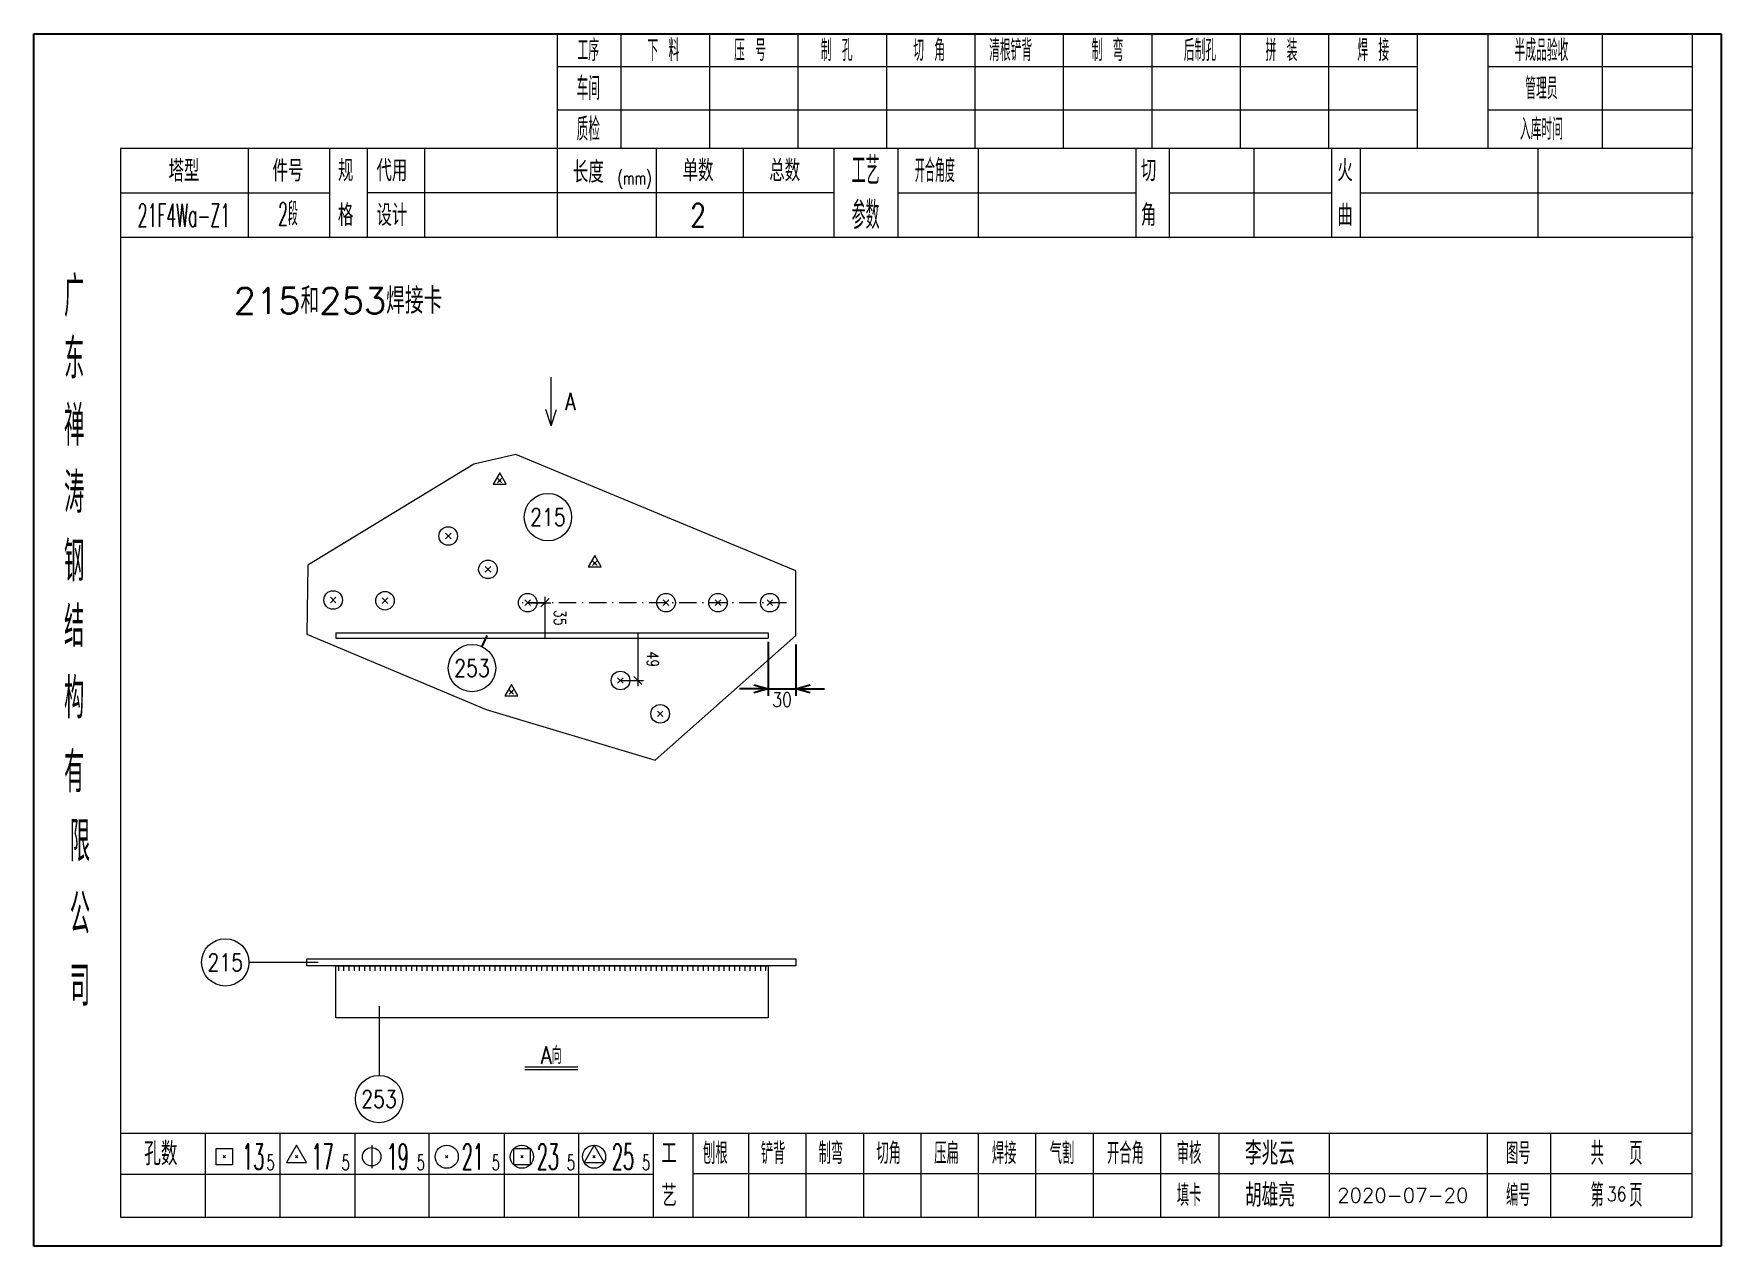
# Model space of a CAD drawing. Extents: x 1310 to 15542, y -76 to 8381.
# Drawn here: x 12753.1 to 13045.2, y 5083.7 to 5293.7 of the extents above; entities that cross this region are included whole.
import ezdxf
from ezdxf.enums import TextEntityAlignment as Align

# ---------------------------------------------------------------- set-up
doc = ezdxf.new("R2010")
doc.units = 0
doc.header["$MEASUREMENT"] = 0
doc.linetypes.add('一点画线', pattern=[5.2, 3, -1, 0.2, -1])
doc.layers.get('0').update_dxf_attribs({"linetype": 'CONTINUOUS', "lineweight": 25})
doc.layers.get('Defpoints').update_dxf_attribs({"linetype": 'CONTINUOUS'})
doc.layers.add('4', color=7, linetype='CONTINUOUS', lineweight=25)
doc.layers.add('5', color=7, linetype='CONTINUOUS', lineweight=25)
doc.styles.add('DimFont', font='simplex.shx', dxfattribs={"width": 0.8, "bigfont": 'gbhzfs.shx'})
doc.styles.get("Standard").update_dxf_attribs({"font": 'simplex.shx', "width": 0.7, "height": 3, "bigfont": 'gbhzfs.shx'})
doc.dimstyles.new('DHDxfDimStyleOpen30', dxfattribs={"dimtxt": 2.5, "dimasz": 2.5, "dimexe": 1.25, "dimexo": 0.625, "dimtad": 2, "dimtxsty": 'DimFont', "dimblk": 'OPEN30', "dimblk1": 'OPEN30', "dimblk2": 'OPEN30', "dimcen": 2.5, "dimadec": 0, "dimazin": 0, "dimtfac": 1, "dimtmove": 0, "dimatfit": 3, "dimfxl": 0, "dimarcsym": 0})

msp = doc.modelspace()

# ---------------------------------------------------------------- texts
at = {"layer": '4', "color": 1, "linetype": 'Continuous', "lineweight": 25}
for s, height, width, p in [('工序', 3.7, 0.7, (12849.102, 5290.811)), ('下 料', 3.7, 0.7, (12862.102, 5290.811)), ('压 号', 3.7, 0.7, (12877.102, 5290.811)), ('制 孔', 3.7, 0.7, (12892.102, 5290.811)), ('切 角', 3.7, 0.7, (12908.102, 5290.811)), ('清根铲背 ', 3.7, 0.7, (12923.102, 5290.811)), (' 制 弯', 3.7, 0.7, (12938.102, 5290.811)), (' 后制孔', 3.7, 0.7, (12954.102, 5290.811)), ('拼 装', 3.7, 0.7, (12969.102, 5290.811)), (' 焊 接', 3.7, 0.7, (12984.102, 5290.811)), ('半成品验收', 3.7, 0.7, (13014.102, 5290.811)), ('车间', 4, 0.7, (12849.102, 5284.211)), ('管理员', 3.7, 0.7, (13014.102, 5284.211)), ('质检', 4, 0.7, (12849.102, 5277.151)), ('入库时间', 3.7, 0.7, (13014.102, 5277.151)), ('(mm)', 2.24, 0.7, (12857.102, 5268.711)), ('工艺', 4.8, 0.7, (12897.102, 5269.971)), ('开合角度', 4, 0.6, (12909.102, 5269.971)), ('21F4Wa-Z1', 4, 0.5, (12779.102, 5262.231)), ('2段', 4, 0.5, (12797.102, 5262.481)), ('2', 4, 0.8, (12868.102, 5262.261)), ('参数', 4.8, 0.7, (12897.102, 5262.261)), ('广', 6.96, 0.7, (12760.102, 5248.181)), ('东', 6.96, 0.7, (12760.102, 5237.391)), ('禅', 6.96, 0.7, (12760.102, 5225.801)), ('涛', 6.96, 0.7, (12760.102, 5214.201)), ('钢', 6.96, 0.7, (12760.102, 5202.311)), ('结', 6.96, 0.7, (12760.102, 5191.001)), ('构', 6.96, 0.7, (12760.102, 5178.621)), ('有', 6.96, 0.7, (12760.102, 5165.811)), ('限', 6.96, 0.7, (12761.102, 5153.811)), ('公', 6.96, 0.7, (12761.102, 5141.271)), ('司', 6.96, 0.7, (12761.102, 5128.791)), ('13', 4.47, 0.5, (12791.102, 5099.211)), ('17', 4.47, 0.5, (12803.102, 5099.211)), ('19', 4.47, 0.5, (12816.102, 5099.211)), ('21', 4.47, 0.5, (12829.102, 5099.211)), ('23', 4.47, 0.5, (12842.102, 5099.211)), ('25', 4.47, 0.5, (12855.102, 5099.211)), ('刨根', 3.7, 0.8, (12871.102, 5099.811)), ('铲背', 3.7, 0.8, (12881.102, 5099.811)), ('制弯', 3.7, 0.8, (12891.102, 5099.811)), ('切角', 3.7, 0.8, (12901.102, 5099.811)), ('压扁', 3.7, 0.8, (12911.102, 5099.811)), ('焊接', 3.7, 0.8, (12921.102, 5099.811)), ('气割', 3.7, 0.8, (12931.102, 5099.811)), ('开合角', 3.7, 0.8, (12942.102, 5099.811)), ('审核', 3.7, 0.8, (12953.102, 5099.811)), ('图号', 3.7, 0.8, (13010.102, 5099.811)), ('共  页', 4, 0.8, (13027.102, 5099.811)), ('5', 2.68, 0.6, (12794.102, 5098.211)), ('5', 2.68, 0.6, (12807.102, 5098.211)), ('5', 2.68, 0.6, (12820.102, 5098.211)), ('5', 2.68, 0.6, (12833.102, 5098.211)), ('5', 2.68, 0.6, (12846.102, 5098.211)), ('5', 2.68, 0.6, (12859.102, 5098.211)), ('填卡', 3.7, 0.8, (12953.102, 5092.541)), ('编号', 3.7, 0.8, (13010.102, 5092.541)), ('第  页', 4, 0.8, (13027.102, 5092.541))]:
    msp.add_text(s, height=height, dxfattribs=dict(at, width=width)).set_placement(p, align=Align.MIDDLE_CENTER)
for s, height, p in [('塔型', 3.7, (12779.102, 5269.941)), ('件号', 3.7, (12797.102, 5269.941)), ('规', 3.7, (12807.102, 5269.971)), ('代用', 3.7, (12815.102, 5269.971)), ('长度', 3.7, (12849.102, 5269.711)), ('单数', 3.7, (12868.102, 5269.971)), ('总数', 3.7, (12883.102, 5269.971)), ('切', 3.7, (12946.102, 5269.971)), ('火', 3.7, (12980.102, 5269.971)), ('格', 3.7, (12807.102, 5262.261)), ('设计', 3.7, (12815.102, 5262.261)), ('角', 3.7, (12946.102, 5262.261)), ('曲', 3.7, (12980.102, 5262.261)), ('孔数', 4, (12775.102, 5099.731)), ('工', 3.7, (12863.102, 5099.811)), ('李兆云', 4, (12967.102, 5099.811)), ('胡雄亮', 4, (12967.102, 5092.541)), ('艺', 3.7, (12863.102, 5092.461)), ('2020-07-20', 2.5, (12990.102, 5092.541))]:
    msp.add_text(s, height=height, dxfattribs=at).set_placement(p, align=Align.MIDDLE_CENTER)
at = {"layer": '4', "color": 6, "linetype": 'Continuous', "lineweight": 25}
msp.add_text('215和253焊接卡', height=4.5, dxfattribs=at).set_placement((12805.771, 5247.446), align=Align.MIDDLE_CENTER)
at = {"layer": '4', "color": 6, "linetype": 'Continuous', "lineweight": 25, "width": 0.8}
msp.add_text('36', height=2.5, dxfattribs=at).set_placement((13027.127, 5092.769), align=Align.MIDDLE_CENTER)
at = {"layer": '5', "color": 1, "linetype": 'Continuous', "lineweight": 13, "width": 0.8}
msp.add_text('A', height=3, dxfattribs=at).set_placement((12845.091, 5230), align=Align.MIDDLE_LEFT)
for s, p in [('215', (12842.113, 5209.97)), ('253', (12828.97, 5183.826)), ('215', (12786.259, 5132.876)), ('253', (12812.879, 5109.195))]:
    msp.add_text(s, height=3, dxfattribs=at).set_placement(p, align=Align.MIDDLE_CENTER)
at = {"layer": '5', "color": 8, "linetype": 'Continuous', "lineweight": 13, "width": 0.8}
for s, p in [('35', (12842.613, 5192.537)), ('49', (12858.668, 5185.352))]:
    msp.add_text(s, height=2, rotation=270, dxfattribs=at).set_placement(p, align=Align.BOTTOM_CENTER)
at = {"layer": '5', "color": 1, "linetype": 'Continuous', "lineweight": 13, "width": 0.8}
msp.add_text('A向', height=3, dxfattribs=at).set_placement((12842.691, 5118.295), align=Align.TOP_CENTER)

# ---------------------------------------------------------------- blocks, each defined once
blk = doc.blocks.new('板孔21.5')
at = {"layer": '5', "color": 7, "linetype": 'Continuous', "lineweight": 13}
for p, q in [((-0.3, -0.3), (0.3, 0.3)), ((0.3, -0.3), (-0.3, 0.3))]:
    blk.add_line(p, q, dxfattribs=at)
blk.add_circle((0, 0), 1, dxfattribs=at)
blk = doc.blocks.new('板孔17.5')
at = {"layer": '5', "color": 7, "linetype": 'Continuous', "lineweight": 13}
for p, q in [((0, 1), (-0.866, -0.5)), ((-0.3, -0.3), (0.3, 0.3)), ((0.3, -0.3), (-0.3, 0.3)), ((0.866, -0.5), (0, 1)), ((-0.866, -0.5), (0.866, -0.5))]:
    blk.add_line(p, q, dxfattribs=at)
at = {"layer": '5', "color": 7, "linetype": 'Continuous', "lineweight": 0}
blk.add_circle((0, 0), 0.1, dxfattribs=at)
blk = doc.blocks.new('_OPEN30')
at = {"color": 0, "linetype": 'ByBlock', "lineweight": -2}
for p, q in [((-1, 0.27), (0, 0)), ((0, 0), (-1, -0.27)), ((0, 0), (-1, 0))]:
    blk.add_line(p, q, dxfattribs=at)
blk = doc.blocks.new('*D23')
at = {"color": 0, "linetype": 'Continuous', "lineweight": -2}
for p, q in [((12880.25, 5188.39), (12880.25, 5179)), ((12885.02, 5187.94), (12885.02, 5179)), ((12877.75, 5180.25), (12875.25, 5180.25)), ((12880.25, 5180.25), (12885.02, 5180.25)), ((12887.52, 5180.25), (12890.02, 5180.25))]:
    blk.add_line(p, q, dxfattribs=at)
at = {"layer": 'Defpoints', "color": 0, "linetype": 'Continuous'}
for p in [(12880.25, 5189.02), (12885.02, 5188.57), (12885.02, 5180.25)]:
    blk.add_point(p, dxfattribs=at)
at = {"color": 0, "linetype": 'Continuous', "lineweight": -2, "xscale": 2.5, "yscale": 2.5, "zscale": 2.5}
blk.add_blockref('_OPEN30', (12880.25, 5180.25), dxfattribs=at)
at = {"color": 0, "linetype": 'Continuous', "lineweight": -2, "xscale": 2.5, "yscale": 2.5, "zscale": 2.5, "rotation": 180}
blk.add_blockref('_OPEN30', (12885.02, 5180.25), dxfattribs=at)
at = {"color": 0, "linetype": 'Continuous', "insert": (12882.64, 5178.38), "char_height": 2.5, "attachment_point": 5, "style": 'DimFont'}
blk.add_mtext('30', dxfattribs=at)
blk = doc.blocks.new('CTJGK')
at = {"color": 6, "linetype": 'Continuous'}
for p, q in [((0, 209.97), (292.13, 209.97)), ((0, 0), (0, 209.97)), ((292.13, 209.97), (292.13, 0)), ((292.13, 0), (0, 0))]:
    blk.add_line(p, q, dxfattribs=at)

# ---------------------------------------------------------------- dimensions: what is measured, and where the dimension line sits
at = {"color": 0, "linetype": 'Continuous'}
dim = msp.add_linear_dim(base=(12885.022, 5180.253), p1=(12880.248, 5189.019), p2=(12885.022, 5188.57), text='30', dimstyle='DHDxfDimStyleOpen30', dxfattribs=at)
dim.commit()
dim.dimension.update_dxf_attribs({"geometry": '*D23', "text_midpoint": (12882.635, 5180.253), "dimtype": 160})

# ---------------------------------------------------------------- linework, layer by layer
at = {"color": 0, "linetype": 'Continuous'}
msp.add_line((12831.533, 5189.501), (12830.658, 5187.562), dxfattribs=at)
at = {"layer": '4', "color": 1, "linetype": 'Continuous', "lineweight": 18}
for p, q in [((12753.102, 5293.681), (12753.102, 5083.711)), ((13045.232, 5293.681), (12753.102, 5293.681)), ((12843.732, 5293.681), (12843.732, 5273.841)), ((12854.762, 5293.681), (12854.762, 5273.821)), ((12870.072, 5293.681), (12870.072, 5273.821)), ((12885.392, 5293.681), (12885.392, 5273.821)), ((12900.702, 5293.681), (12900.702, 5273.821)), ((12916.012, 5293.681), (12916.012, 5273.821)), ((12931.322, 5293.681), (12931.322, 5273.821)), ((12946.642, 5293.681), (12946.642, 5273.821)), ((12961.952, 5293.681), (12961.952, 5273.821)), ((12977.262, 5293.681), (12977.262, 5273.821)), ((12992.572, 5293.681), (12992.572, 5273.841)), ((12992.572, 5293.681), (12992.572, 5273.821)), ((13004.852, 5293.681), (13004.852, 5273.821)), ((13024.602, 5293.681), (13024.602, 5273.821)), ((13040.182, 5293.681), (13040.182, 5273.821)), ((13045.232, 5263.881), (13045.232, 5293.681)), ((12992.572, 5287.951), (12843.732, 5287.951)), ((13040.182, 5287.951), (13004.852, 5287.951)), ((12992.572, 5280.471), (12843.732, 5280.471)), ((13040.182, 5280.471), (13004.852, 5280.471)), ((12768.112, 5273.821), (12768.112, 5088.761)), ((13040.182, 5273.821), (12768.112, 5273.821)), ((12790.232, 5273.831), (12790.232, 5258.411)), ((12804.382, 5258.411), (12804.382, 5273.821)), ((12810.882, 5258.411), (12810.882, 5273.821)), ((12820.752, 5273.821), (12820.752, 5258.411)), ((12843.732, 5273.841), (12843.732, 5258.411)), ((12860.852, 5273.821), (12860.852, 5258.411)), ((12875.902, 5273.821), (12875.902, 5258.411)), ((12891.602, 5273.821), (12891.602, 5258.411)), ((12902.662, 5273.821), (12902.662, 5258.411)), ((12916.612, 5273.821), (12916.612, 5258.411)), ((12943.912, 5273.821), (12943.912, 5258.411)), ((12949.672, 5273.821), (12949.672, 5258.411)), ((12964.292, 5273.821), (12964.292, 5258.411)), ((12977.752, 5273.821), (12977.752, 5258.411)), ((12982.742, 5273.821), (12982.742, 5258.411)), ((13013.482, 5273.821), (13013.482, 5258.411)), ((13040.182, 5088.761), (13040.182, 5273.821)), ((12804.382, 5266.061), (12768.112, 5266.061)), ((12891.602, 5266.111), (12810.882, 5266.111)), ((12902.662, 5266.111), (12943.912, 5266.111)), ((12949.672, 5266.111), (12977.752, 5266.111)), ((12982.742, 5266.111), (13040.362, 5266.111)), ((13045.232, 5083.711), (13045.232, 5263.881)), ((13040.362, 5258.411), (12768.112, 5258.411)), ((12768.112, 5103.291), (13040.182, 5103.291)), ((12782.802, 5103.291), (12782.802, 5088.761)), ((12795.732, 5088.761), (12795.732, 5103.291)), ((12808.662, 5103.291), (12808.662, 5088.761)), ((12821.582, 5088.761), (12821.582, 5103.291)), ((12834.512, 5103.291), (12834.512, 5088.761)), ((12847.442, 5088.761), (12847.442, 5103.291)), ((12860.362, 5088.761), (12860.362, 5103.291)), ((12867.232, 5088.761), (12867.232, 5103.291)), ((12876.892, 5088.761), (12876.892, 5103.291)), ((12886.832, 5088.761), (12886.832, 5103.291)), ((12896.772, 5088.761), (12896.772, 5103.291)), ((12906.722, 5088.761), (12906.722, 5103.291)), ((12916.662, 5088.761), (12916.662, 5103.291)), ((12926.602, 5088.761), (12926.602, 5103.291)), ((12936.552, 5088.761), (12936.552, 5103.291)), ((12948.192, 5088.761), (12948.192, 5103.291)), ((12958.342, 5088.761), (12958.342, 5103.291)), ((12977.402, 5088.761), (12977.402, 5103.291)), ((13004.782, 5088.761), (13004.782, 5103.291)), ((13015.742, 5088.761), (13015.742, 5103.291)), ((12860.362, 5096.161), (12768.112, 5096.161)), ((12867.192, 5096.321), (13040.182, 5096.321)), ((12768.112, 5088.761), (13040.182, 5088.761)), ((12753.102, 5083.711), (13045.232, 5083.711))]:
    msp.add_line(p, q, dxfattribs=at)
at = {"layer": '4', "color": 7, "linetype": 'Continuous', "lineweight": 13}
for p, q in [((12784.688, 5097.797), (12784.688, 5100.625)), ((12784.688, 5100.625), (12787.516, 5100.625)), ((12787.516, 5100.625), (12787.516, 5097.797)), ((12798.602, 5101.211), (12796.87, 5098.211)), ((12800.334, 5098.211), (12798.602, 5101.211)), ((12811.602, 5101.211), (12811.602, 5097.211)), ((12836.188, 5097.797), (12836.188, 5100.625)), ((12836.188, 5100.625), (12839.016, 5100.625)), ((12839.016, 5100.625), (12839.016, 5097.797)), ((12850.102, 5101.211), (12848.37, 5098.211)), ((12851.834, 5098.211), (12850.102, 5101.211)), ((12787.516, 5097.797), (12784.688, 5097.797)), ((12785.902, 5099.011), (12786.302, 5099.411)), ((12786.302, 5099.011), (12785.902, 5099.411)), ((12796.87, 5098.211), (12800.334, 5098.211)), ((12798.402, 5099.011), (12798.802, 5099.411)), ((12798.802, 5099.011), (12798.402, 5099.411)), ((12824.402, 5099.011), (12824.802, 5099.411)), ((12824.802, 5099.011), (12824.402, 5099.411)), ((12839.016, 5097.797), (12836.188, 5097.797)), ((12837.402, 5099.011), (12837.802, 5099.411)), ((12837.802, 5099.011), (12837.402, 5099.411)), ((12848.37, 5098.211), (12851.834, 5098.211)), ((12849.902, 5099.011), (12850.302, 5099.411)), ((12850.302, 5099.011), (12849.902, 5099.411))]:
    msp.add_line(p, q, dxfattribs=at)
for centre, radius in [((12811.602, 5099.211), 1.6), ((12824.602, 5099.211), 2), ((12837.602, 5099.211), 2), ((12850.102, 5099.211), 2)]:
    msp.add_circle(centre, radius, dxfattribs=at)
at = {"layer": '5', "color": 7, "linetype": 'Continuous', "lineweight": 13}
for p, q in [((12842.691, 5225.8), (12842.691, 5234.2)), ((12842.691, 5225.8), (12841.757, 5228.6)), ((12842.691, 5225.8), (12843.624, 5228.6)), ((12836.581, 5220.8), (12829.285, 5219.13)), ((12885.022, 5200.696), (12836.581, 5220.8)), ((12829.285, 5219.13), (12800.525, 5201.671)), ((12800.525, 5201.671), (12800.359, 5189.696)), ((12885.022, 5189.468), (12885.022, 5200.696)), ((12800.359, 5189.696), (12831.431, 5176.686)), ((12805.394, 5189.917), (12880.248, 5189.917)), ((12805.394, 5189.917), (12805.394, 5189.019)), ((12805.394, 5189.019), (12880.248, 5189.019)), ((12860.659, 5167.863), (12885.022, 5189.468)), ((12880.248, 5189.917), (12880.248, 5189.019)), ((12831.431, 5176.686), (12860.659, 5167.863)), ((12802.359, 5132.876), (12790.359, 5132.876)), ((12800.359, 5133.475), (12885.022, 5133.475)), ((12800.359, 5132.278), (12800.359, 5133.475)), ((12885.022, 5133.475), (12885.022, 5132.278)), ((12885.022, 5132.278), (12800.359, 5132.278)), ((12805.394, 5132.278), (12880.248, 5132.278)), ((12805.394, 5123.295), (12805.394, 5132.278)), ((12805.394, 5132.278), (12880.248, 5132.278)), ((12880.248, 5132.278), (12880.248, 5123.295)), ((12812.879, 5125.295), (12812.879, 5113.295)), ((12880.248, 5123.295), (12805.394, 5123.295)), ((12838.091, 5114.795), (12847.291, 5114.795)), ((12838.091, 5114.295), (12847.291, 5114.295))]:
    msp.add_line(p, q, dxfattribs=at)
at = {"layer": '5', "color": 1, "linetype": '一点画线', "lineweight": 13}
msp.add_line((12883.428, 5195.157), (12837.004, 5195.157), dxfattribs=at)
at = {"layer": '5', "color": 8, "linetype": 'Continuous', "lineweight": 13}
for p, q in [((12838.613, 5195.157), (12842.613, 5195.157)), ((12842.32, 5195.864), (12840.906, 5194.45)), ((12841.613, 5188.917), (12841.613, 5196.157)), ((12857.668, 5190.019), (12857.668, 5180.684)), ((12858.376, 5180.977), (12856.961, 5182.391)), ((12854.668, 5181.684), (12858.668, 5181.684))]:
    msp.add_line(p, q, dxfattribs=at)
at = {"layer": '5', "color": 1, "linetype": 'Continuous', "lineweight": 13}
for p, q in [((12805.845, 5132.278), (12805.845, 5131.379)), ((12806.747, 5132.278), (12806.747, 5131.379)), ((12807.649, 5132.278), (12807.649, 5131.379)), ((12808.551, 5132.278), (12808.551, 5131.379)), ((12809.452, 5132.278), (12809.452, 5131.379)), ((12810.354, 5132.278), (12810.354, 5131.379)), ((12811.256, 5132.278), (12811.256, 5131.379)), ((12812.158, 5132.278), (12812.158, 5131.379)), ((12813.06, 5132.278), (12813.06, 5131.379)), ((12813.962, 5132.278), (12813.962, 5131.379)), ((12814.864, 5132.278), (12814.864, 5131.379)), ((12815.765, 5132.278), (12815.765, 5131.379)), ((12816.667, 5132.278), (12816.667, 5131.379)), ((12817.569, 5132.278), (12817.569, 5131.379)), ((12818.471, 5132.278), (12818.471, 5131.379)), ((12819.373, 5132.278), (12819.373, 5131.379)), ((12820.275, 5132.278), (12820.275, 5131.379)), ((12821.177, 5132.278), (12821.177, 5131.379)), ((12822.078, 5132.278), (12822.078, 5131.379)), ((12822.98, 5132.278), (12822.98, 5131.379)), ((12823.882, 5132.278), (12823.882, 5131.379)), ((12824.784, 5132.278), (12824.784, 5131.379)), ((12825.686, 5132.278), (12825.686, 5131.379)), ((12826.588, 5132.278), (12826.588, 5131.379)), ((12827.49, 5132.278), (12827.49, 5131.379)), ((12828.391, 5132.278), (12828.391, 5131.379)), ((12829.293, 5132.278), (12829.293, 5131.379)), ((12830.195, 5132.278), (12830.195, 5131.379)), ((12831.097, 5132.278), (12831.097, 5131.379)), ((12831.999, 5132.278), (12831.999, 5131.379)), ((12832.901, 5132.278), (12832.901, 5131.379)), ((12833.803, 5132.278), (12833.803, 5131.379)), ((12834.704, 5132.278), (12834.704, 5131.379)), ((12835.606, 5132.278), (12835.606, 5131.379)), ((12836.508, 5132.278), (12836.508, 5131.379)), ((12837.41, 5132.278), (12837.41, 5131.379)), ((12838.312, 5132.278), (12838.312, 5131.379)), ((12839.214, 5132.278), (12839.214, 5131.379)), ((12840.116, 5132.278), (12840.116, 5131.379)), ((12841.017, 5132.278), (12841.017, 5131.379)), ((12841.919, 5132.278), (12841.919, 5131.379)), ((12842.821, 5132.278), (12842.821, 5131.379)), ((12843.723, 5132.278), (12843.723, 5131.379)), ((12844.625, 5132.278), (12844.625, 5131.379)), ((12845.527, 5132.278), (12845.527, 5131.379)), ((12846.429, 5132.278), (12846.429, 5131.379)), ((12847.33, 5132.278), (12847.33, 5131.379)), ((12848.232, 5132.278), (12848.232, 5131.379)), ((12849.134, 5132.278), (12849.134, 5131.379)), ((12850.036, 5132.278), (12850.036, 5131.379)), ((12850.938, 5132.278), (12850.938, 5131.379)), ((12851.84, 5132.278), (12851.84, 5131.379)), ((12852.742, 5132.278), (12852.742, 5131.379)), ((12853.643, 5132.278), (12853.643, 5131.379)), ((12854.545, 5132.278), (12854.545, 5131.379)), ((12855.447, 5132.278), (12855.447, 5131.379)), ((12856.349, 5132.278), (12856.349, 5131.379)), ((12857.251, 5132.278), (12857.251, 5131.379)), ((12858.153, 5132.278), (12858.153, 5131.379)), ((12859.055, 5132.278), (12859.055, 5131.379)), ((12859.956, 5132.278), (12859.956, 5131.379)), ((12860.858, 5132.278), (12860.858, 5131.379)), ((12861.76, 5132.278), (12861.76, 5131.379)), ((12862.662, 5132.278), (12862.662, 5131.379)), ((12863.564, 5132.278), (12863.564, 5131.379)), ((12864.466, 5132.278), (12864.466, 5131.379)), ((12865.368, 5132.278), (12865.368, 5131.379)), ((12866.269, 5132.278), (12866.269, 5131.379)), ((12867.171, 5132.278), (12867.171, 5131.379)), ((12868.073, 5132.278), (12868.073, 5131.379)), ((12868.975, 5132.278), (12868.975, 5131.379)), ((12869.877, 5132.278), (12869.877, 5131.379)), ((12870.779, 5132.278), (12870.779, 5131.379)), ((12871.681, 5132.278), (12871.681, 5131.379)), ((12872.582, 5132.278), (12872.582, 5131.379)), ((12873.484, 5132.278), (12873.484, 5131.379)), ((12874.386, 5132.278), (12874.386, 5131.379)), ((12875.288, 5132.278), (12875.288, 5131.379)), ((12876.19, 5132.278), (12876.19, 5131.379)), ((12877.092, 5132.278), (12877.092, 5131.379)), ((12877.994, 5132.278), (12877.994, 5131.379)), ((12878.895, 5132.278), (12878.895, 5131.379)), ((12879.797, 5132.278), (12879.797, 5131.379))]:
    msp.add_line(p, q, dxfattribs=at)
at = {"layer": '5', "color": 7, "linetype": 'Continuous', "lineweight": 13}
for centre in [(12842.113, 5209.97), (12828.97, 5183.826), (12786.259, 5132.876), (12812.879, 5109.195)]:
    msp.add_circle(centre, 4.1, dxfattribs=at)

# ---------------------------------------------------------------- block references
at = {"color": 0, "linetype": 'Continuous'}
msp.add_blockref('CTJGK', (12753.102, 5083.711), dxfattribs=at)
at = {"layer": '5', "color": 1, "linetype": 'Continuous', "lineweight": 13}
for name, p, xscale, yscale, zscale in [('板孔17.5', (12833.768, 5216.317), 1.309947815483611, 1.30994781548452, 1.309947815484076), ('板孔21.5', (12824.851, 5206.705), 1.60936445902189, 1.609364459023709, 1.609364459023293), ('板孔17.5', (12850.22, 5201.999), 1.309947815483611, 1.30994781548452, 1.309947815484076), ('板孔21.5', (12831.732, 5200.931), 1.60936445902189, 1.609364459023709, 1.609364459023293), ('板孔21.5', (12804.933, 5195.621), 1.60936445902189, 1.609364459023709, 1.609364459023293), ('板孔21.5', (12813.914, 5195.497), 1.60936445902189, 1.609364459023709, 1.609364459023293), ('板孔21.5', (12838.613, 5195.157), 1.60936445902189, 1.609364459023709, 1.609364459023293), ('板孔21.5', (12862.566, 5195.157), 1.60936445902189, 1.609364459023709, 1.609364459023293), ('板孔21.5', (12871.549, 5195.157), 1.60936445902189, 1.609364459023709, 1.609364459023293), ('板孔21.5', (12880.531, 5195.157), 1.60936445902189, 1.609364459023709, 1.609364459023293), ('板孔21.5', (12854.668, 5181.684), 1.60936445902189, 1.609364459023709, 1.609364459023293), ('板孔17.5', (12835.786, 5179.694), 1.309947815483611, 1.30994781548452, 1.309947815484076), ('板孔21.5', (12861.549, 5175.91), 1.60936445902189, 1.609364459023709, 1.609364459023293)]:
    msp.add_blockref(name, p, dxfattribs=dict(at, xscale=xscale, yscale=yscale, zscale=zscale))

msp.set_redraw_order([(e.dxf.handle, doc.entitydb.next_handle()) for e in msp.query("TEXT MTEXT ATTDEF DIMENSION ARC_DIMENSION")])  # texts and dimensions are drawn at this point

doc.saveas('drawing.dxf')
